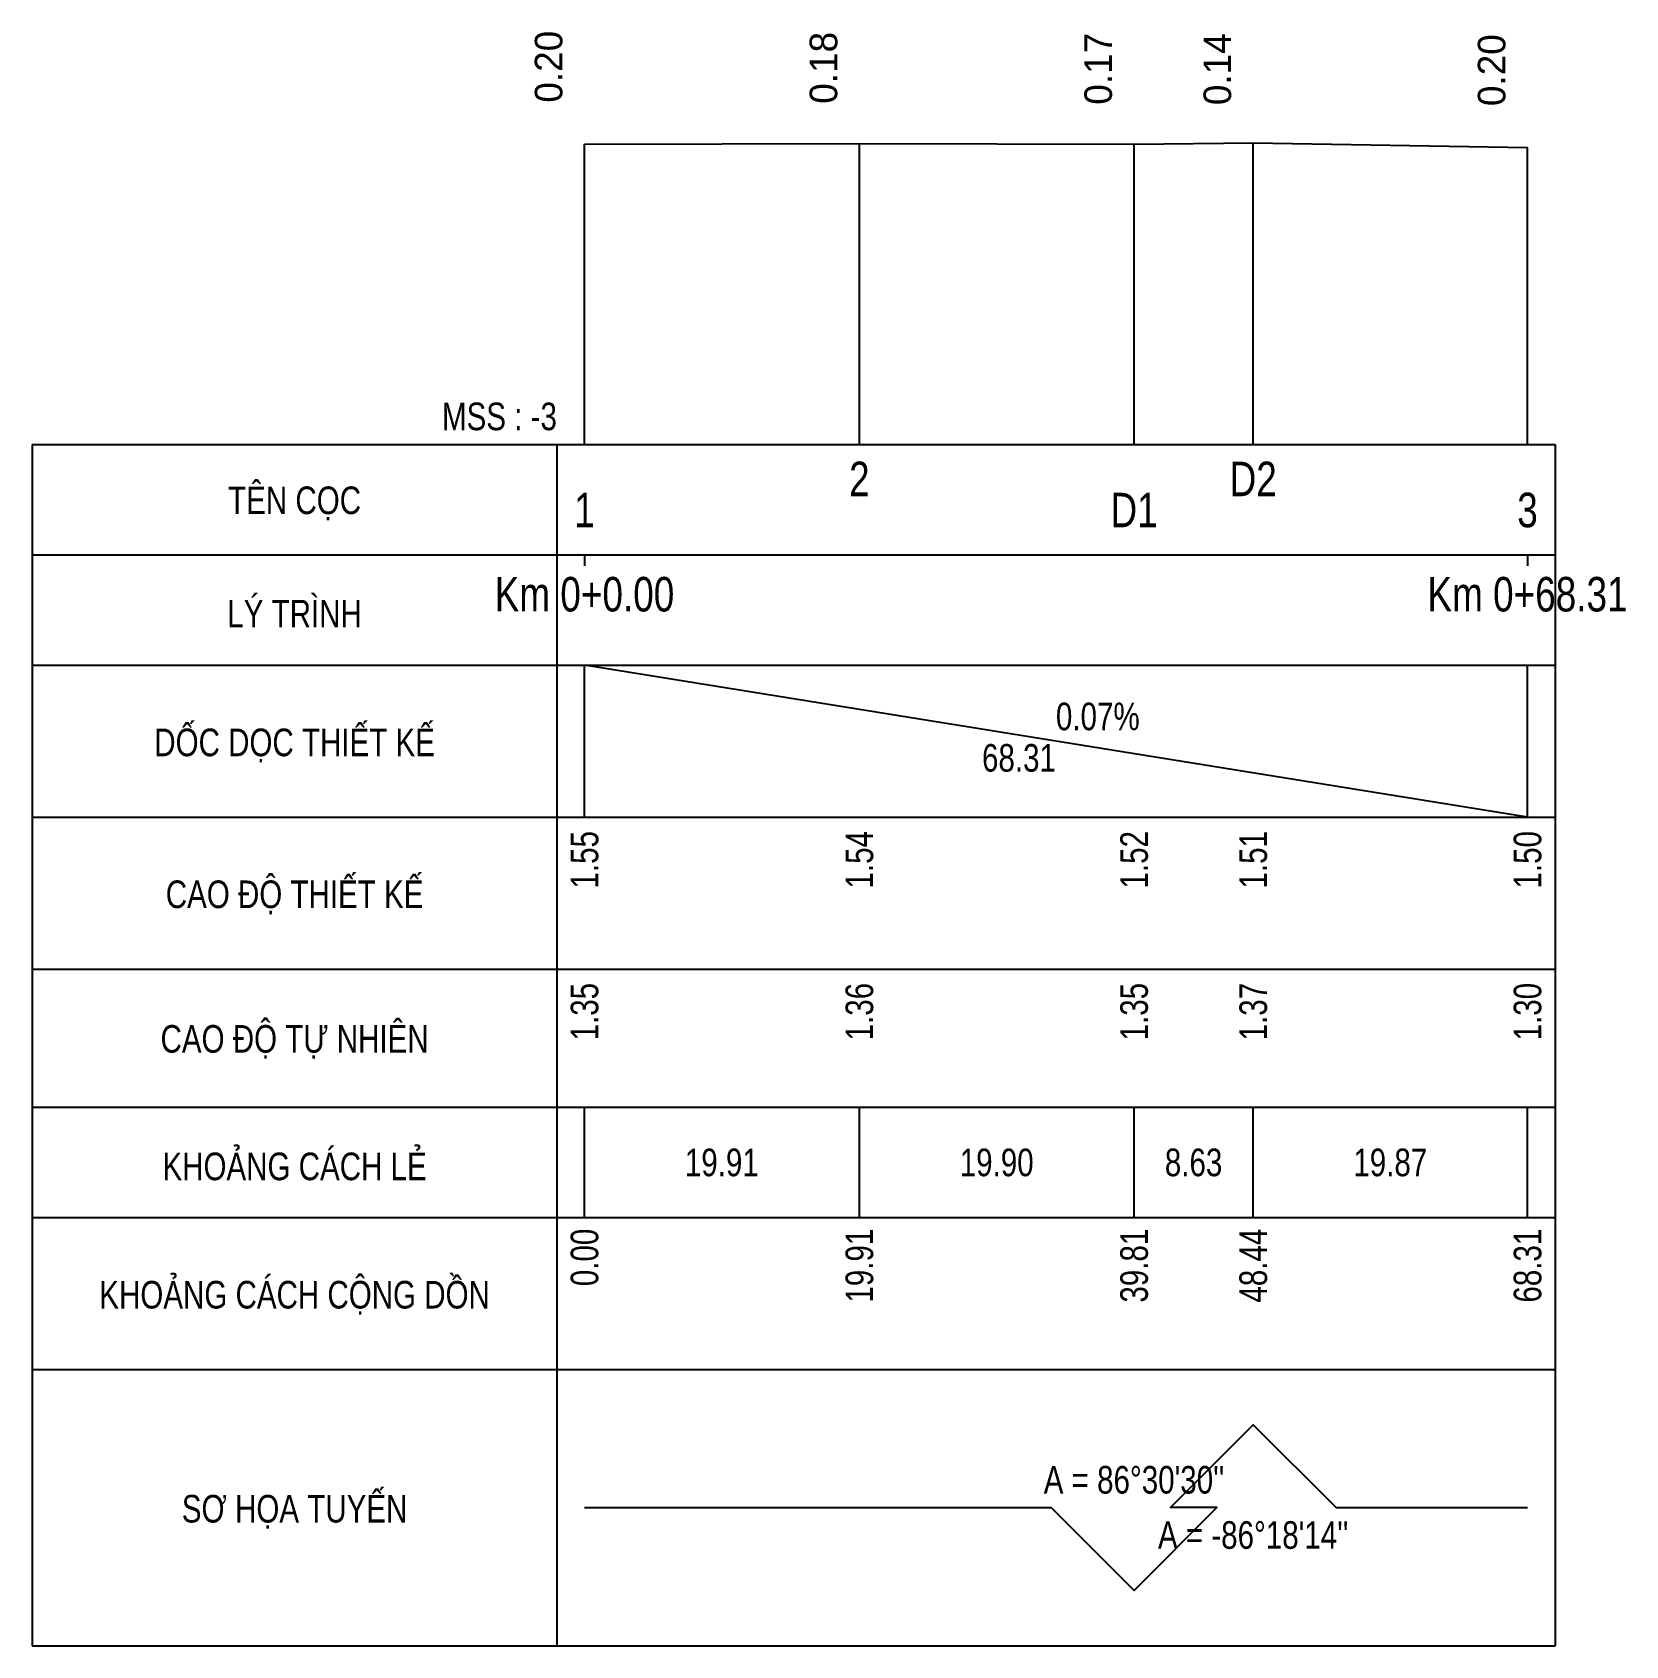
# Model space of a CAD drawing. Header units: inches. Extents: x -261 to 1013, y -2511 to 313.
# Drawn here: x 218.5 to 334, y -934 to -817.1 of the extents above; entities that cross this region are included whole.
import ezdxf
from ezdxf.enums import TextEntityAlignment as Align

# ---------------------------------------------------------------- set-up
doc = ezdxf.new("R2010")
doc.units = ezdxf.units.IN
doc.header["$MEASUREMENT"] = 0
for name, color, linetype in [('Bang TD tu nhien', 3, 'Continuous'), ('DD Ranh dan trong 1 trai', 2, 'Continuous'), ('Duong dong trac doc tu nhien', 9, 'Continuous'), ('Trac doc tu nhien', 3, 'Continuous'), ('TracDoc', 7, 'Continuous')]:
    doc.layers.add(name, color=color, linetype=linetype)
doc.styles.add('BangTD', font='viet buddy.shx', dxfattribs={"width": 0.8})

msp = doc.modelspace()

# ---------------------------------------------------------------- texts
at = {"layer": 'Bang TD tu nhien', "color": 3, "style": 'BangTD', "width": 0.8}
for s, p in [('TÊN CỌC', (237.54, -850.95)), ('LÝ TRÌNH', (237.54, -858.95)), ('DỐC DỌC THIẾT KẾ', (237.54, -868.45)), ('CAO ĐỘ THIẾT KẾ', (237.54, -879.45)), ('CAO ĐỘ TỰ NHIÊN', (237.54, -889.95)), ('KHOẢNG CÁCH LẺ', (237.54, -898.95)), ('KHOẢNG CÁCH CỘNG DỒN', (237.54, -908.45)), ('SƠ HỌA TUYẾN', (237.54, -923.95))]:
    msp.add_text(s, height=2, dxfattribs=at).set_placement(p, align=Align.MIDDLE)
at = {"layer": 'DD Ranh dan trong 1 trai', "color": 2}
for s, p in [('0.20', (257.54, -822.2)), ('0.18', (277.45, -822.28)), ('0.17', (297.35, -822.35)), ('0.14', (305.98, -822.38)), ('0.20', (325.85, -822.45))]:
    msp.add_text(s, height=2, rotation=90, dxfattribs=at).set_placement(p, align=Align.BOTTOM_LEFT)
at = {"layer": 'Trac doc tu nhien', "color": 3, "insert": (256.54, -845.95), "char_height": 2, "attachment_point": 9, "style": 'BangTD'}
msp.add_mtext('MSS : -3', dxfattribs=at)
at = {"layer": 'TracDoc', "color": 5, "style": 'BangTD', "width": 0.8}
for s, p in [('2', (278.45, -848.2)), ('D2', (306.98, -848.2)), ('Km 0+0.00', (258.54, -856.55)), ('Km 0+68.31', (326.85, -856.55))]:
    msp.add_text(s, height=2.5, dxfattribs=at).set_placement(p, align=Align.TOP_CENTER)
for s, p in [('1', (258.54, -853.7)), ('D1', (298.35, -853.7)), ('3', (326.85, -853.7))]:
    msp.add_text(s, height=2.5, dxfattribs=at).set_placement(p, align=Align.BOTTOM_CENTER)
at = {"layer": 'TracDoc', "color": 2, "style": 'BangTD', "width": 0.8}
msp.add_text('0.07%', height=2, dxfattribs=at).set_placement((292.69, -868.25), align=Align.BOTTOM_LEFT)
msp.add_text('68.31', height=2, dxfattribs=at).set_placement((292.69, -868.65), align=Align.TOP_RIGHT)
for s, p in [('1.55', (258.54, -874.95)), ('1.54', (278.45, -874.95)), ('1.52', (298.35, -874.95)), ('1.51', (306.98, -874.95)), ('1.50', (326.85, -874.95))]:
    msp.add_text(s, height=2, rotation=90, dxfattribs=at).set_placement(p, align=Align.MIDDLE_RIGHT)
at = {"layer": 'TracDoc', "color": 3, "style": 'BangTD', "width": 0.8}
for s, p in [('1.35', (258.54, -885.95)), ('1.36', (278.45, -885.95)), ('1.35', (298.35, -885.95)), ('1.37', (306.98, -885.95)), ('1.30', (326.85, -885.95)), ('0.00', (258.54, -903.75)), ('19.91', (278.45, -903.75)), ('39.81', (298.35, -903.75)), ('48.44', (306.98, -903.75)), ('68.31', (326.85, -903.75))]:
    msp.add_text(s, height=2, rotation=90, dxfattribs=at).set_placement(p, align=Align.MIDDLE_RIGHT)
for s, p in [('19.91', (268.49, -898.95)), ('19.90', (288.4, -898.95)), ('8.63', (302.66, -898.95)), ('19.87', (316.91, -898.95))]:
    msp.add_text(s, height=2, dxfattribs=at).set_placement(p, align=Align.MIDDLE_CENTER)
at = {"layer": 'TracDoc', "color": 1, "char_height": 2, "attachment_point": 5, "style": 'BangTD'}
for s, insert in [("A = 86°30'30''", (298.35, -921.95)), ("A = -86°18'14''", (306.98, -925.95))]:
    msp.add_mtext(s, dxfattribs=dict(at, insert=insert))

# ---------------------------------------------------------------- linework, layer by layer
at = {"layer": 'Bang TD tu nhien', "color": 3}
for p, q in [((218.54, -846.95), (218.54, -933.95)), ((218.54, -846.95), (328.85, -846.95)), ((256.54, -846.95), (256.54, -933.95)), ((328.85, -846.95), (328.85, -933.95)), ((218.54, -854.95), (328.85, -854.95)), ((218.54, -862.95), (328.85, -862.95)), ((218.54, -873.95), (328.85, -873.95)), ((218.54, -884.95), (328.85, -884.95)), ((218.54, -894.95), (328.85, -894.95)), ((218.54, -902.95), (328.85, -902.95)), ((218.54, -913.95), (328.85, -913.95)), ((218.54, -933.95), (328.85, -933.95))]:
    msp.add_line(p, q, dxfattribs=at)
at = {"layer": 'Duong dong trac doc tu nhien', "color": 8}
for p, q in [((258.54, -846.95), (258.54, -825.2)), ((278.45, -846.95), (278.45, -825.15)), ((298.35, -846.95), (298.35, -825.2)), ((306.98, -846.95), (306.98, -825.1)), ((326.85, -846.95), (326.85, -825.45))]:
    msp.add_line(p, q, dxfattribs=at)
at = {"layer": 'Trac doc tu nhien', "color": 3}
msp.add_lwpolyline([(258.54, -825.2), (278.45, -825.15), (298.35, -825.2), (306.98, -825.1), (326.85, -825.45)], dxfattribs=at)
at = {"layer": 'TracDoc', "color": 5}
for p, q in [((258.54, -854.95), (258.54, -855.75)), ((326.85, -854.95), (326.85, -855.75))]:
    msp.add_line(p, q, dxfattribs=at)
at = {"layer": 'TracDoc', "color": 2}
for p, q in [((258.54, -873.95), (258.54, -862.95)), ((326.85, -873.95), (258.54, -862.95)), ((326.85, -873.95), (326.85, -862.95))]:
    msp.add_line(p, q, dxfattribs=at)
at = {"layer": 'TracDoc', "color": 3}
for p, q in [((258.54, -902.95), (258.54, -894.95)), ((278.45, -902.95), (278.45, -894.95)), ((298.35, -902.95), (298.35, -894.95)), ((306.98, -902.95), (306.98, -894.95)), ((326.85, -902.95), (326.85, -894.95))]:
    msp.add_line(p, q, dxfattribs=at)
at = {"layer": 'TracDoc', "color": 1}
msp.add_lwpolyline([(258.54, -923.95), (292.35, -923.95), (298.35, -929.95), (304.35, -923.95), (300.98, -923.95), (306.98, -917.95), (312.98, -923.95), (326.85, -923.95)], dxfattribs=at)

msp.set_redraw_order([(e.dxf.handle, doc.entitydb.next_handle()) for e in msp.query("TEXT MTEXT ATTDEF DIMENSION ARC_DIMENSION")])  # texts and dimensions are drawn at this point

doc.saveas('drawing.dxf')
